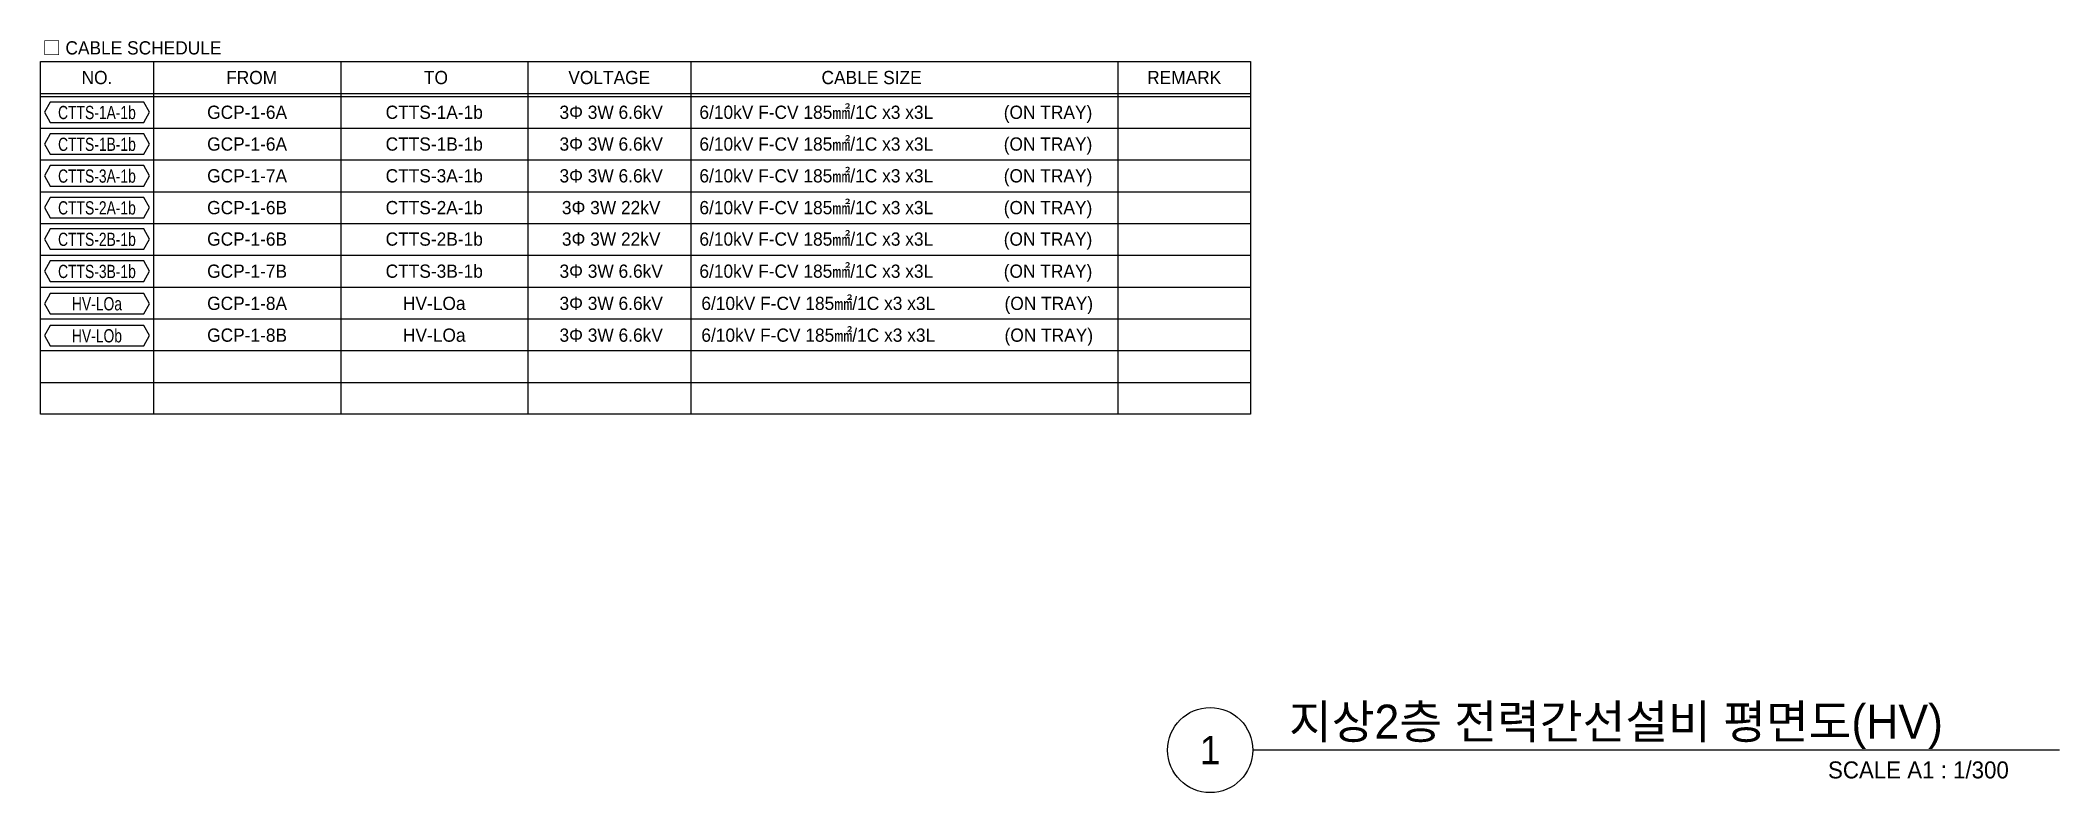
# Model space of a CAD drawing. Header units: millimetres. Extents: x 28900 to 374841, y -351975 to 849955.
# Drawn here: x 28900 to 135622, y -169350 to -129589 of the extents above; entities that cross this region are included whole.
import ezdxf
from ezdxf.enums import TextEntityAlignment as Align

# ---------------------------------------------------------------- set-up
doc = ezdxf.new("R2010")
doc.units = ezdxf.units.MM
doc.header["$LTSCALE"] = 150
for name, color, linetype in [('-----26 Electrical Cable Tray_HV_발전기 B', 103, 'Continuous'), ('-----29 Cable Schedule', 1, 'Continuous'), ('-----29 Indicator', 1, 'Continuous'), ('-----29 주기', 1, 'Continuous'), ('-----30 Text', 2, 'Continuous'), ('-----41 Drawing Title', 2, 'Continuous')]:
    doc.layers.add(name, color=color, linetype=linetype)
doc.styles.add('ELEC', font='Dotum.ttf')

msp = doc.modelspace()

# ---------------------------------------------------------------- texts
at = {"layer": '-----41 Drawing Title', "color": 2, "style": 'ELEC'}
msp.add_text('지상2층 전력간선설비 평면도(HV)', height=1800, dxfattribs=at).set_placement((94895, -166500))
at = {"layer": '-----41 Drawing Title', "color": 7, "style": 'ELEC'}
msp.add_text('1', height=1500, dxfattribs=at).set_placement((90728, -167100), align=Align.MIDDLE)
at = {"layer": '-----41 Drawing Title', "style": 'ELEC'}
msp.add_text('SCALE A1 : 1/300', height=900, dxfattribs=at).set_placement((132937, -168600), align=Align.RIGHT)

# ---------------------------------------------------------------- linework, layer by layer
at = {"layer": '-----41 Drawing Title', "color": 7}
msp.add_line((135622, -167100), (92978, -167100), dxfattribs=at)
msp.add_circle((90728, -167100), 2250, dxfattribs=at)

msp.set_redraw_order([(e.dxf.handle, doc.entitydb.next_handle()) for e in msp.query("TEXT MTEXT ATTDEF DIMENSION ARC_DIMENSION")])  # texts and dimensions are drawn at this point

# ---------------------------------------------------------------- wipeouts: each hides what was drawn before it
at = {"color": 3}
msp.add_wipeout([(28900, -130712), (92854, -130712), (92854, -149348), (28900, -149348)], dxfattribs=at).dxf.layer = '-----26 Electrical Cable Tray_HV_발전기 B'

# ---------------------------------------------------------------- next in the draw order: linework, layer by layer
at = {"layer": '-----29 Cable Schedule'}
for p, q in [((34880, -130712), (34880, -132548)), ((44771, -130712), (44771, -132548)), ((54663, -130712), (54663, -132548)), ((63274, -130712), (63274, -132548)), ((85854, -130712), (85854, -132548))]:
    msp.add_line(p, q, dxfattribs=at)
at = {"layer": '-----29 Cable Schedule', "color": 3}
for p, q in [((28900, -132392), (92854, -132392)), ((28900, -132548), (92854, -132548))]:
    msp.add_line(p, q, dxfattribs=at)
at = {"layer": '-----29 Cable Schedule', "color": 1}
for p, q in [((34880, -132548), (34880, -149348)), ((44771, -132548), (44771, -149348)), ((54663, -132548), (54663, -149348)), ((63274, -132548), (63274, -149348)), ((85854, -132548), (85854, -149348)), ((28900, -134228), (92854, -134228)), ((28900, -135908), (92854, -135908)), ((28900, -137588), (92854, -137588)), ((28900, -139268), (92854, -139268)), ((28900, -140948), (92854, -140948)), ((28900, -142628), (92854, -142628)), ((28900, -144308), (92854, -144308)), ((28900, -145988), (92854, -145988)), ((28900, -147668), (92854, -147668))]:
    msp.add_line(p, q, dxfattribs=at)
at = {"layer": '-----29 Cable Schedule', "color": 3}
msp.add_lwpolyline([(28900, -130712), (92854, -130712), (92854, -149348), (28900, -149348)], close=True, dxfattribs=at)
at = {"layer": '-----29 주기'}
for points in [[(29420, -132849), (29109, -133388), (29420, -133927), (34359, -133927), (34671, -133388), (34359, -132849)], [(29420, -134529), (29109, -135068), (29420, -135607), (34359, -135607), (34671, -135068), (34359, -134529)], [(29420, -136209), (29109, -136748), (29420, -137287), (34359, -137287), (34671, -136748), (34359, -136209)], [(29420, -137889), (29109, -138428), (29420, -138967), (34359, -138967), (34671, -138428), (34359, -137889)], [(29420, -139552), (29109, -140091), (29420, -140630), (34359, -140630), (34671, -140091), (34359, -139552)], [(29420, -141249), (29109, -141788), (29420, -142327), (34359, -142327), (34671, -141788), (34359, -141249)], [(29420, -142971), (29109, -143510), (29420, -144049), (34359, -144049), (34671, -143510), (34359, -142971)], [(29420, -144651), (29109, -145190), (29420, -145729), (34359, -145729), (34671, -145190), (34359, -144651)]]:
    msp.add_lwpolyline(points, close=True, dxfattribs=at)

# ---------------------------------------------------------------- next in the draw order: texts
at = {"layer": '-----29 Indicator', "color": 2, "linetype": 'Continuous', "style": 'ELEC'}
msp.add_text('□ CABLE SCHEDULE', height=700, dxfattribs=at).set_placement((29016, -129984), align=Align.MIDDLE_LEFT)
at = {"layer": '-----30 Text', "style": 'ELEC'}
msp.add_text('NO.', height=700, dxfattribs=at).set_placement((31890, -131552), align=Align.MIDDLE)
for s, p in [('FROM', (40066, -131552)), ('TO', (49806, -131552)), ('VOLTAGE', (58966, -131552)), ('CABLE SIZE', (72831, -131552)), ('REMARK', (89354, -131552))]:
    msp.add_text(s, height=700, dxfattribs=at).set_placement(p, align=Align.MIDDLE_CENTER)
at = {"layer": '-----30 Text', "linetype": 'Continuous', "style": 'ELEC', "width": 0.8}
for s, p in [('CTTS-1A-1b', (31890, -133388)), ('CTTS-1B-1b', (31890, -135068)), ('CTTS-3A-1b', (31890, -136748)), ('CTTS-2A-1b', (31890, -138428)), ('CTTS-2B-1b', (31890, -140091)), ('CTTS-3B-1b', (31890, -141788)), ('HV-LOa', (31890, -143510)), ('HV-LOb', (31890, -145190))]:
    msp.add_text(s, height=700, dxfattribs=at).set_placement(p, align=Align.MIDDLE)
at = {"layer": '-----30 Text', "color": 3, "style": 'ELEC'}
for s, p in [('GCP-1-6A', (39826, -133388)), ('CTTS-1A-1b', (49717, -133388)), ('3Φ 3W 6.6kV', (59068, -133388)), ('GCP-1-6A', (39826, -135068)), ('CTTS-1B-1b', (49717, -135068)), ('3Φ 3W 6.6kV', (59068, -135068)), ('GCP-1-7A', (39826, -136748)), ('CTTS-3A-1b', (49717, -136748)), ('3Φ 3W 6.6kV', (59068, -136748)), ('GCP-1-6B', (39826, -138428)), ('CTTS-2A-1b', (49717, -138428)), ('3Φ 3W 22kV', (59068, -138428)), ('GCP-1-6B', (39826, -140091)), ('CTTS-2B-1b', (49717, -140091)), ('3Φ 3W 22kV', (59068, -140091)), ('GCP-1-7B', (39826, -141788)), ('CTTS-3B-1b', (49717, -141788)), ('3Φ 3W 6.6kV', (59068, -141788)), ('GCP-1-8A', (39826, -143489)), ('HV-LOa', (49717, -143489)), ('3Φ 3W 6.6kV', (59068, -143489)), ('GCP-1-8B', (39826, -145169)), ('HV-LOa', (49717, -145169)), ('3Φ 3W 6.6kV', (59068, -145169))]:
    msp.add_text(s, height=700, dxfattribs=at).set_placement(p, align=Align.MIDDLE_CENTER)
for p in [(63731, -133388), (63731, -135068), (63731, -136748), (63731, -138428), (63731, -140091), (63731, -141788), (63834, -143489), (63834, -145169)]:
    msp.add_text('6/10kV F-CV 185㎟/1C x3 x3L', height=700, dxfattribs=at).set_placement(p, align=Align.MIDDLE_LEFT)
for p in [(84496, -133388), (84496, -135068), (84496, -136748), (84496, -138428), (84496, -140091), (84496, -141788), (84538, -143489), (84538, -145169)]:
    msp.add_text('(ON TRAY)', height=700, dxfattribs=at).set_placement(p, align=Align.MIDDLE_RIGHT)

doc.saveas('drawing.dxf')
